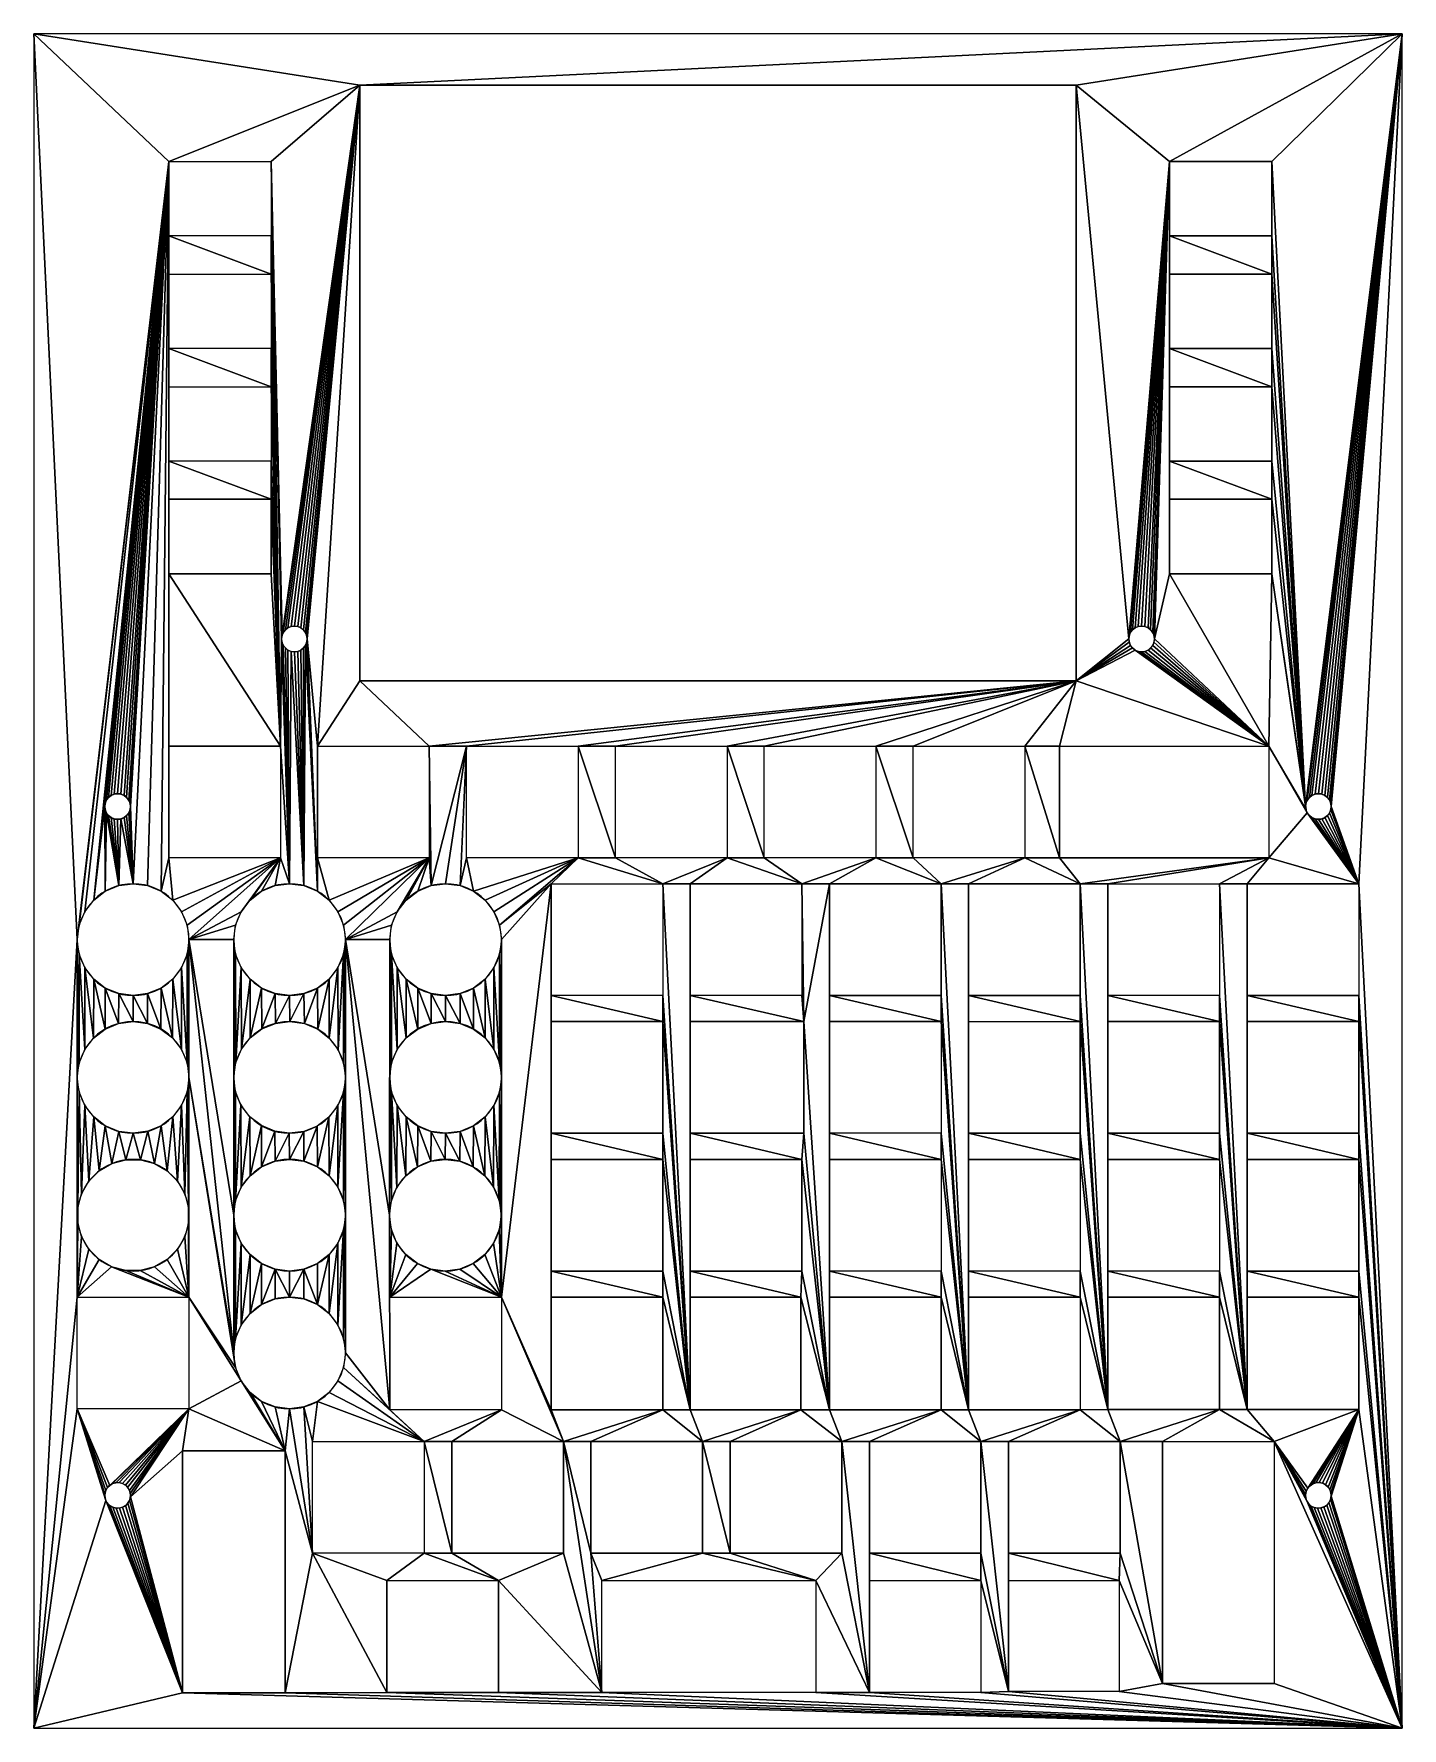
# Model space of a CAD drawing. Extents: x -1 to 147, y 0 to 182.
import ezdxf

# ---------------------------------------------------------------- set-up
doc = ezdxf.new("R2010")
doc.units = 0
doc.layers.get('0').update_dxf_attribs({"color": 13, "linetype": 'CONTINUOUS'})

msp = doc.modelspace()

# ---------------------------------------------------------------- linework, layer by layer
for p, q in [((-0.5, 181.5, 18.93), (-0.5, -0.5, 18.93)), ((146.55, 181.5, 18.93), (-0.5, 181.5, 18.93)), ((146.55, -0.5, 18.93), (146.55, 181.5, 18.93)), ((111.52, 175.99, 18.93), (34.53, 175.99, 18.93)), ((34.53, 175.99, 18.93), (34.53, 112, 18.93)), ((111.52, 112, 18.93), (111.52, 175.99, 18.93)), ((14, 167.8, 18.93), (24.99, 167.8, 18.93)), ((14, 159.8, 18.93), (14, 167.8, 18.93)), ((24.99, 167.8, 18.93), (24.99, 159.8, 18.93)), ((121.55, 167.8, 18.93), (121.55, 159.8, 18.93)), ((132.55, 167.8, 18.93), (121.55, 167.8, 18.93)), ((132.55, 159.8, 18.93), (132.55, 167.8, 18.93)), ((24.99, 159.8, 18.93), (14, 159.8, 18.93)), ((121.55, 159.8, 18.93), (132.55, 159.8, 18.93)), ((14, 155.7, 18.93), (24.99, 155.7, 18.93)), ((14, 147.7, 18.93), (14, 155.7, 18.93)), ((24.99, 155.7, 18.93), (24.99, 147.7, 18.93)), ((132.55, 155.7, 18.93), (121.55, 155.7, 18.93)), ((121.55, 155.7, 18.93), (121.55, 147.7, 18.93)), ((132.55, 147.7, 18.93), (132.55, 155.7, 18.93)), ((24.99, 147.7, 18.93), (14, 147.7, 18.93)), ((121.55, 147.7, 18.93), (132.55, 147.7, 18.93)), ((14, 135.6, 18.93), (14, 143.6, 18.93)), ((14, 143.6, 18.93), (24.99, 143.6, 18.93)), ((24.99, 143.6, 18.93), (24.99, 135.6, 18.93)), ((121.55, 143.6, 18.93), (121.55, 135.6, 18.93)), ((132.55, 143.6, 18.93), (121.55, 143.6, 18.93)), ((132.55, 135.6, 18.93), (132.55, 143.6, 18.93)), ((24.99, 135.6, 18.93), (14, 135.6, 18.93)), ((121.55, 135.6, 18.93), (132.55, 135.6, 18.93)), ((14, 131.51, 18.93), (14, 123.5, 18.93)), ((24.99, 131.51, 18.93), (14, 131.51, 18.93)), ((24.99, 123.5, 18.93), (24.99, 131.51, 18.93)), ((121.55, 131.5, 18.93), (121.55, 123.5, 18.93)), ((132.55, 131.5, 18.93), (121.55, 131.5, 18.93)), ((132.55, 123.5, 18.93), (132.55, 131.5, 18.93)), ((14, 123.5, 18.93), (24.99, 123.5, 18.93)), ((121.55, 123.5, 18.93), (132.55, 123.5, 18.93)), ((34.53, 112, 18.93), (111.52, 112, 18.93)), ((14, 105, 18.93), (14, 93, 18.93)), ((26, 105, 18.93), (14, 105, 18.93)), ((26, 105, 18.93), (26, 93, 18.93)), ((30, 93, 18.93), (30, 105, 18.93)), ((30, 105, 18.93), (42, 105, 18.93)), ((42, 105, 18.93), (42, 93, 18.93)), ((46, 105, 18.93), (58, 105, 18.93)), ((46, 93, 18.93), (46, 105, 18.93)), ((58, 105, 18.93), (58, 93, 18.93)), ((62, 93, 18.93), (62, 105, 18.93)), ((62, 105, 18.93), (74, 105, 18.93)), ((74, 105, 18.93), (74, 93, 18.93)), ((78, 93, 18.93), (78, 105, 18.93)), ((78, 105, 18.93), (90, 105, 18.93)), ((90, 105, 18.93), (90, 93, 18.93)), ((94, 93, 18.93), (94, 105, 18.93)), ((94, 105, 18.93), (106, 105, 18.93)), ((106, 105, 18.93), (106, 93, 18.93)), ((109.74, 105, 18.93), (132.24, 105, 18.93)), ((109.74, 105, 18.93), (109.74, 93, 18.93)), ((132.24, 105, 18.93), (132.24, 93, 18.93)), ((26, 93, 18.93), (14, 93, 18.93)), ((42, 93, 18.93), (30, 93, 18.93)), ((58, 93, 18.93), (46, 93, 18.93)), ((74, 93, 18.93), (62, 93, 18.93)), ((90, 93, 18.93), (78, 93, 18.93)), ((106, 93, 18.93), (94, 93, 18.93)), ((109.74, 93, 18.93), (132.24, 93, 18.93)), ((55.08, 90.2, 18.93), (67.08, 90.2, 18.93)), ((55.08, 78.2, 18.93), (55.08, 90.2, 18.93)), ((67.08, 90.2, 18.93), (67.08, 78.2, 18.93)), ((70.04, 78.2, 18.93), (70.04, 90.2, 18.93)), ((82.04, 90.2, 18.93), (70.04, 90.2, 18.93)), ((82.04, 90.2, 18.93), (82.04, 78.2, 18.93)), ((85, 90.2, 18.93), (85, 78.2, 18.93)), ((97, 90.2, 18.93), (85, 90.2, 18.93)), ((97, 78.2, 18.93), (97, 90.2, 18.93)), ((99.96, 90.2, 18.93), (99.96, 78.2, 18.93)), ((111.96, 90.2, 18.93), (99.96, 90.2, 18.93)), ((111.96, 78.2, 18.93), (111.96, 90.2, 18.93)), ((114.92, 78.2, 18.93), (114.92, 90.2, 18.93)), ((114.92, 90.2, 18.93), (126.92, 90.2, 18.93)), ((126.92, 90.2, 18.93), (126.92, 78.2, 18.93)), ((141.88, 90.2, 18.93), (129.88, 90.2, 18.93)), ((129.88, 90.2, 18.93), (129.88, 78.2, 18.93)), ((141.88, 90.2, 18.93), (141.88, 78.2, 18.93)), ((67.08, 78.2, 18.93), (55.08, 78.2, 18.93)), ((82.04, 78.2, 18.93), (70.04, 78.2, 18.93)), ((85, 78.2, 18.93), (97, 78.2, 18.93)), ((99.96, 78.2, 18.93), (111.96, 78.2, 18.93)), ((126.92, 78.2, 18.93), (114.92, 78.2, 18.93)), ((129.88, 78.2, 18.93), (141.88, 78.2, 18.93)), ((55.08, 75.4, 18.93), (55.08, 63.4, 18.93)), ((67.08, 75.4, 18.93), (55.08, 75.4, 18.93)), ((67.08, 63.4, 18.93), (67.08, 75.4, 18.93)), ((82.24, 75.4, 18.93), (70.04, 75.4, 18.93)), ((70.04, 75.4, 18.93), (70.04, 63.4, 18.93)), ((82.24, 63.4, 18.93), (82.24, 75.4, 18.93)), ((85, 63.4, 18.93), (85, 75.4, 18.93)), ((97, 75.4, 18.93), (85, 75.4, 18.93)), ((97, 75.4, 18.93), (97, 63.4, 18.93)), ((99.96, 75.4, 18.93), (111.96, 75.4, 18.93)), ((99.96, 75.4, 18.93), (99.96, 63.4, 18.93)), ((111.96, 63.4, 18.93), (111.96, 75.4, 18.93)), ((114.92, 75.4, 18.93), (114.92, 63.4, 18.93)), ((126.92, 75.4, 18.93), (114.92, 75.4, 18.93)), ((126.92, 63.4, 18.93), (126.92, 75.4, 18.93)), ((129.88, 75.4, 18.93), (129.88, 63.4, 18.93)), ((141.88, 75.4, 18.93), (129.88, 75.4, 18.93)), ((141.88, 63.4, 18.93), (141.88, 75.4, 18.93)), ((55.08, 63.4, 18.93), (67.08, 63.4, 18.93)), ((70.04, 63.4, 18.93), (82.24, 63.4, 18.93)), ((97, 63.4, 18.93), (85, 63.4, 18.93)), ((99.96, 63.4, 18.93), (111.96, 63.4, 18.93)), ((114.92, 63.4, 18.93), (126.92, 63.4, 18.93)), ((129.88, 63.4, 18.93), (141.88, 63.4, 18.93)), ((67.08, 60.6, 18.93), (55.08, 60.6, 18.93)), ((55.08, 60.6, 18.93), (55.08, 48.6, 18.93)), ((67.08, 48.6, 18.93), (67.08, 60.6, 18.93)), ((70.04, 60.6, 18.93), (70.04, 48.6, 18.93)), ((82.04, 60.6, 18.93), (70.04, 60.6, 18.93)), ((82.04, 48.6, 18.93), (82.04, 60.6, 18.93)), ((97, 60.6, 18.93), (85, 60.6, 18.93)), ((85, 48.6, 18.93), (85, 60.6, 18.93)), ((97, 60.6, 18.93), (97, 48.6, 18.93)), ((111.96, 60.6, 18.93), (99.96, 60.6, 18.93)), ((99.96, 48.6, 18.93), (99.96, 60.6, 18.93)), ((111.96, 60.6, 18.93), (111.96, 48.6, 18.93)), ((114.92, 48.6, 18.93), (114.92, 60.6, 18.93)), ((126.92, 60.6, 18.93), (114.92, 60.6, 18.93)), ((126.92, 60.6, 18.93), (126.92, 48.6, 18.93)), ((141.88, 60.6, 18.93), (129.88, 60.6, 18.93)), ((129.88, 60.6, 18.93), (129.88, 48.6, 18.93)), ((141.88, 48.6, 18.93), (141.88, 60.6, 18.93)), ((55.08, 48.6, 18.93), (67.08, 48.6, 18.93)), ((70.04, 48.6, 18.93), (82.04, 48.6, 18.93)), ((97, 48.6, 18.93), (85, 48.6, 18.93)), ((111.96, 48.6, 18.93), (99.96, 48.6, 18.93)), ((126.92, 48.6, 18.93), (114.92, 48.6, 18.93)), ((129.88, 48.6, 18.93), (141.88, 48.6, 18.93)), ((4.17, 45.8, 18.93), (16.17, 45.8, 18.93)), ((4.17, 33.8, 18.93), (4.17, 45.8, 18.93)), ((16.17, 45.8, 18.93), (16.17, 33.8, 18.93)), ((37.77, 33.7, 18.93), (37.77, 45.8, 18.93)), ((37.77, 45.8, 18.93), (49.77, 45.8, 18.93)), ((49.77, 45.8, 18.93), (49.77, 33.7, 18.93)), ((55.08, 45.8, 18.93), (55.08, 33.7, 18.93)), ((67.08, 45.8, 18.93), (55.08, 45.8, 18.93)), ((67.08, 33.7, 18.93), (67.08, 45.8, 18.93)), ((81.94, 45.8, 18.93), (70.04, 45.8, 18.93)), ((70.04, 45.8, 18.93), (70.04, 33.7, 18.93)), ((81.94, 33.7, 18.93), (81.94, 45.8, 18.93)), ((85, 45.8, 18.93), (85, 33.7, 18.93)), ((97, 45.8, 18.93), (85, 45.8, 18.93)), ((97, 33.7, 18.93), (97, 45.8, 18.93)), ((99.96, 45.8, 18.93), (99.96, 33.7, 18.93)), ((111.96, 45.8, 18.93), (99.96, 45.8, 18.93)), ((111.96, 45.8, 18.93), (111.96, 33.7, 18.93)), ((114.92, 45.8, 18.93), (114.92, 33.72, 18.93)), ((126.92, 45.8, 18.93), (114.92, 45.8, 18.93)), ((126.92, 33.72, 18.93), (126.92, 45.8, 18.93)), ((129.88, 45.8, 18.93), (129.88, 33.72, 18.93)), ((141.88, 45.8, 18.93), (129.88, 45.8, 18.93)), ((141.88, 33.72, 18.93), (141.88, 45.8, 18.93)), ((16.17, 33.8, 18.93), (4.17, 33.8, 18.93)), ((49.77, 33.7, 18.93), (37.77, 33.7, 18.93)), ((55.08, 33.7, 18.93), (67.08, 33.7, 18.93)), ((70.04, 33.7, 18.93), (81.94, 33.7, 18.93)), ((85, 33.7, 18.93), (97, 33.7, 18.93)), ((99.96, 33.7, 18.93), (111.96, 33.7, 18.93)), ((114.92, 33.72, 18.93), (126.92, 33.72, 18.93)), ((129.88, 33.72, 18.93), (141.88, 33.72, 18.93)), ((15.49, 29.3, 18.93), (15.49, 3.3, 18.93)), ((26.49, 29.3, 18.93), (15.49, 29.3, 18.93)), ((26.49, 3.3, 18.93), (26.49, 29.3, 18.93)), ((29.45, 18.3, 18.93), (29.45, 30.3, 18.93)), ((29.45, 30.3, 18.93), (41.45, 30.3, 18.93)), ((41.45, 30.3, 18.93), (41.45, 18.3, 18.93)), ((44.41, 30.3, 18.93), (44.41, 18.3, 18.93)), ((56.41, 30.3, 18.93), (44.41, 30.3, 18.93)), ((56.41, 18.3, 18.93), (56.41, 30.3, 18.93)), ((59.37, 30.3, 18.93), (59.37, 18.3, 18.93)), ((71.37, 30.3, 18.93), (59.37, 30.3, 18.93)), ((71.37, 18.3, 18.93), (71.37, 30.3, 18.93)), ((86.33, 30.3, 18.93), (74.33, 30.3, 18.93)), ((74.33, 30.3, 18.93), (74.33, 18.3, 18.93)), ((86.33, 18.3, 18.93), (86.33, 30.3, 18.93)), ((101.29, 30.3, 18.93), (89.29, 30.3, 18.93)), ((89.29, 30.3, 18.93), (89.29, 18.3, 18.93)), ((101.29, 18.3, 18.93), (101.29, 30.3, 18.93)), ((116.25, 30.3, 18.93), (104.25, 30.3, 18.93)), ((104.25, 30.3, 18.93), (104.25, 18.3, 18.93)), ((116.25, 18.3, 18.93), (116.25, 30.3, 18.93)), ((120.81, 30.3, 18.93), (120.81, 4.3, 18.93)), ((120.81, 30.3, 18.93), (132.81, 30.3, 18.93)), ((132.81, 30.3, 18.93), (132.81, 4.3, 18.93)), ((41.45, 18.3, 18.93), (29.45, 18.3, 18.93)), ((44.41, 18.3, 18.93), (56.41, 18.3, 18.93)), ((59.37, 18.3, 18.93), (71.37, 18.3, 18.93)), ((74.33, 18.3, 18.93), (86.33, 18.3, 18.93)), ((89.29, 18.3, 18.93), (101.29, 18.3, 18.93)), ((104.25, 18.3, 18.93), (116.25, 18.3, 18.93)), ((37.42, 15.34, 18.93), (49.42, 15.34, 18.93)), ((37.42, 15.34, 18.93), (37.42, 3.34, 18.93)), ((49.42, 3.34, 18.93), (49.42, 15.34, 18.93)), ((60.53, 3.34, 18.93), (60.53, 15.34, 18.93)), ((60.53, 15.34, 18.93), (83.53, 15.34, 18.93)), ((83.53, 15.34, 18.93), (83.53, 3.34, 18.93)), ((89.29, 3.34, 18.93), (89.29, 15.34, 18.93)), ((89.29, 15.34, 18.93), (101.29, 15.34, 18.93)), ((101.29, 15.34, 18.93), (101.29, 3.34, 18.93)), ((104.25, 15.34, 18.93), (116.15, 15.34, 18.93)), ((104.25, 3.44, 18.93), (104.25, 15.34, 18.93)), ((116.15, 15.34, 18.93), (116.15, 3.44, 18.93)), ((120.81, 4.3, 18.93), (132.81, 4.3, 18.93)), ((15.49, 3.3, 18.93), (26.49, 3.3, 18.93)), ((37.42, 3.34, 18.93), (49.42, 3.34, 18.93)), ((83.53, 3.34, 18.93), (60.53, 3.34, 18.93)), ((101.29, 3.34, 18.93), (89.29, 3.34, 18.93)), ((116.15, 3.44, 18.93), (104.25, 3.44, 18.93)), ((-0.5, -0.5, 18.93), (146.55, -0.5, 18.93))]:
    msp.add_line(p, q)
at = {"extrusion": (0, 0, -1)}
for centre, radius in [((-27.5, 116.5, -18.93), 1.37), ((-118.55, 116.5, -18.93), 1.38), ((-8.5, 98.5, -18.93), 1.38), ((-137.55, 98.5, -18.93), 1.38), ((-10.17, 84.2, -18.93), 6), ((-26.98, 84.2, -18.93), 6), ((-43.75, 84.2, -18.93), 6), ((-10.17, 69.4, -18.93), 6), ((-26.98, 69.4, -18.93), 6), ((-43.75, 69.4, -18.93), 6), ((-10.17, 54.6, -18.93), 6), ((-26.98, 54.6, -18.93), 6), ((-43.72, 54.6, -18.93), 6), ((-26.98, 39.8, -18.93), 6), ((-8.5, 24.5, -18.93), 1.38), ((-137.55, 24.5, -18.93), 1.38)]:
    msp.add_circle(centre, radius, dxfattribs=at)

# ---------------------------------------------------------------- meshes
mesh = msp.add_polyface()
corners = [(7.17, 89.4, 18.93), (7.12, 98.5, 18.93), (5.93, 88.44, 18.93), (7.31, 97.81, 18.93), (8.62, 90, 18.93), (8.14, 97.17, 18.93), (8.5, 97.13, 18.93), (8.86, 97.17, 18.93), (10.17, 90.2, 18.93), (4.17, 69.39, 18.93), (4.38, 82.65, 18.93), (4.17, 84.2, 18.93), (4.37, 70.94, 18.93), (4.97, 72.39, 18.93), (4.98, 81.2, 18.93), (5.92, 73.63, 18.93), (5.93, 79.96, 18.93), (7.16, 74.59, 18.93), (7.17, 79, 18.93), (8.61, 75.19, 18.93), (8.62, 78.4, 18.93), (10.16, 75.4, 18.93), (10.17, 78.2, 18.93), (11.71, 75.2, 18.93), (11.73, 78.4, 18.93), (13.16, 74.6, 18.93), (13.17, 79, 18.93), (14.41, 73.65, 18.93), (14.42, 79.96, 18.93), (15.36, 72.41, 18.93), (15.37, 81.2, 18.93), (15.97, 70.96, 18.93), (15.97, 82.65, 18.93), (16.17, 69.41, 18.93), (16.17, 84.2, 18.93), (14.42, 88.44, 18.93), (14, 93, 18.93), (13.17, 89.4, 18.93), (26, 93, 18.93), (15.37, 87.2, 18.93), (15.97, 85.75, 18.93), (21.78, 87.2, 18.93), (21.18, 85.75, 18.93), (20.98, 84.2, 18.93), (20.98, 54.6, 18.93), (-0.5, 181.5, 18.93), (-0.5, -0.5, 18.93), (20.98, 69.44, 18.93), (21.18, 82.65, 18.93), (21.19, 70.99, 18.93), (21.78, 81.2, 18.93), (21.8, 72.43, 18.93), (22.74, 79.96, 18.93), (22.76, 73.67, 18.93), (23.98, 79, 18.93)]
mesh.append_faces([[corners[k] for k in face] for face in [(0, 1, 2), (5, 4, 6), (10, 13, 14), (14, 15, 16), (16, 17, 18), (18, 19, 20), (20, 21, 22), (22, 23, 24), (24, 25, 26), (26, 27, 28), (28, 29, 30), (30, 31, 32), (32, 33, 34), (35, 36, 37), (36, 35, 38), (41, 34, 42), (42, 34, 43), (48, 49, 50), (50, 51, 52), (52, 53, 54)]], dxfattribs={"vtx0": -1, "vtx1": -1})
mesh.append_faces([[corners[k] for k in face] for face in [(38, 34, 41), (43, 34, 44), (44, 47, 43)]], dxfattribs={"vtx0": -1, "vtx1": -1, "vtx2": -1})
mesh.append_faces([[corners[k] for k in face] for face in [(3, 0, 4), (7, 4, 8), (9, 10, 11), (10, 9, 12), (10, 12, 13), (14, 13, 15), (16, 15, 17), (18, 17, 19), (20, 19, 21), (22, 21, 23), (24, 23, 25), (26, 25, 27), (28, 27, 29), (30, 29, 31), (32, 31, 33), (38, 35, 39), (38, 39, 40), (38, 40, 34), (11, 45, 46), (47, 48, 43), (48, 47, 49), (50, 49, 51), (52, 51, 53)]], dxfattribs={"vtx0": -1, "vtx2": -1})
mesh = msp.add_polyface()
corners = [(24.99, 131.51, 18.93), (26, 105, 18.93), (24.99, 135.6, 18.93), (24.99, 143.6, 18.93), (24.99, 147.7, 18.93), (24.99, 155.7, 18.93), (24.99, 159.8, 18.93), (24.99, 167.8, 18.93), (14, 159.8, 18.93), (14, 155.7, 18.93), (14, 147.7, 18.93), (14, 143.6, 18.93), (14, 135.6, 18.93), (14, 131.51, 18.93), (34.53, 175.99, 18.93), (-0.5, 181.5, 18.93), (14, 167.8, 18.93), (4.17, 84.2, 18.93), (7.31, 99.19, 18.93), (7.53, 99.47, 18.93), (7.81, 99.69, 18.93), (8.14, 99.83, 18.93), (8.5, 99.88, 18.93), (8.86, 99.83, 18.93), (9.19, 99.69, 18.93), (9.47, 99.47, 18.93), (9.69, 99.19, 18.93), (9.83, 98.86, 18.93), (14, 105, 18.93), (14, 123.5, 18.93), (26.17, 116.86, 18.93), (26.12, 116.5, 18.93), (26.31, 117.19, 18.93), (26.53, 117.47, 18.93), (26.81, 117.69, 18.93), (27.14, 117.83, 18.93), (27.5, 117.88, 18.93), (27.86, 117.83, 18.93), (28.19, 117.69, 18.93), (28.47, 117.47, 18.93), (28.69, 117.19, 18.93), (28.83, 116.86, 18.93), (28.87, 116.5, 18.93), (30, 105, 18.93), (34.53, 112, 18.93)]
mesh.append_faces([[corners[k] for k in face] for face in [(2, 1, 3), (4, 1, 5), (6, 1, 7), (5, 8, 9), (8, 5, 6), (3, 10, 11), (10, 3, 4), (0, 12, 13), (12, 0, 2), (16, 9, 8), (30, 7, 31), (14, 43, 44)]], dxfattribs={"vtx0": -1, "vtx1": -1})
mesh.append_faces([[corners[k] for k in face] for face in [(0, 1, 2), (3, 1, 4), (5, 1, 6), (14, 15, 16), (16, 15, 17), (16, 28, 29), (16, 13, 12), (16, 11, 10), (14, 7, 30), (31, 7, 1), (14, 42, 43)]], dxfattribs={"vtx0": -1, "vtx1": -1, "vtx2": -1})
mesh.append_faces([[corners[k] for k in face] for face in [(16, 18, 19), (16, 19, 20), (16, 20, 21), (16, 21, 22), (16, 22, 23), (16, 23, 24), (16, 24, 25), (16, 25, 26), (16, 26, 27), (16, 29, 13), (16, 12, 11), (16, 10, 9), (14, 16, 7), (14, 30, 32), (14, 32, 33), (14, 33, 34), (14, 34, 35), (14, 35, 36), (14, 36, 37), (14, 37, 38), (14, 38, 39), (14, 39, 40), (14, 40, 41), (14, 41, 42)]], dxfattribs={"vtx0": -1, "vtx2": -1})
mesh = msp.add_polyface()
corners = [(58, 93, 18.93), (62, 93, 18.93), (58, 105, 18.93), (74, 93, 18.93), (78, 93, 18.93), (74, 105, 18.93), (90, 93, 18.93), (94, 93, 18.93), (90, 105, 18.93), (106, 93, 18.93), (109.74, 93, 18.93), (106, 105, 18.93), (-0.5, 181.5, 18.93), (34.53, 175.99, 18.93), (146.55, 181.5, 18.93), (111.52, 175.99, 18.93), (121.55, 167.8, 18.93), (117.17, 116.5, 18.93), (117.22, 116.86, 18.93), (117.36, 117.19, 18.93), (117.58, 117.47, 18.93), (117.86, 117.69, 18.93), (118.19, 117.83, 18.93), (118.55, 117.88, 18.93), (118.91, 117.83, 18.93), (119.24, 117.69, 18.93), (119.52, 117.47, 18.93), (119.74, 117.19, 18.93), (119.88, 116.86, 18.93), (119.92, 116.5, 18.93), (121.55, 123.5, 18.93), (121.55, 131.5, 18.93), (121.55, 135.6, 18.93), (121.55, 143.6, 18.93), (34.53, 112, 18.93), (42, 105, 18.93), (111.52, 112, 18.93), (46, 105, 18.93), (42.19, 90, 18.93), (45.3, 90, 18.93), (46, 93, 18.93), (62, 105, 18.93), (78, 105, 18.93), (94, 105, 18.93), (109.74, 105, 18.93), (132.24, 105, 18.93), (117.86, 115.31, 18.93), (117.58, 115.53, 18.93), (117.36, 115.81, 18.93), (117.22, 116.14, 18.93)]
mesh.append_faces([[corners[k] for k in face] for face in [(0, 1, 2), (3, 4, 5), (6, 7, 8), (9, 10, 11), (12, 13, 14), (34, 35, 36), (37, 39, 40), (41, 2, 1), (42, 5, 4), (43, 8, 7), (44, 11, 10), (36, 17, 15)]], dxfattribs={"vtx0": -1, "vtx1": -1})
mesh.append_faces([[corners[k] for k in face] for face in [(16, 15, 17), (16, 29, 30), (16, 31, 32), (36, 35, 37), (37, 35, 38), (36, 2, 41), (36, 5, 42), (36, 8, 43), (36, 11, 44), (36, 45, 46)]], dxfattribs={"vtx0": -1, "vtx1": -1, "vtx2": -1})
mesh.append_faces([[corners[k] for k in face] for face in [(14, 13, 15), (16, 17, 18), (16, 18, 19), (16, 19, 20), (16, 20, 21), (16, 21, 22), (16, 22, 23), (16, 23, 24), (16, 24, 25), (16, 25, 26), (16, 26, 27), (16, 27, 28), (16, 28, 29), (16, 30, 31), (16, 32, 33), (36, 37, 2), (36, 41, 5), (36, 42, 8), (36, 43, 11), (36, 44, 45), (36, 46, 47), (36, 47, 48), (36, 48, 49), (36, 49, 17)]], dxfattribs={"vtx0": -1, "vtx2": -1})
mesh = msp.add_polyface()
corners = [(90, 93, 18.93), (82.04, 90.2, 18.93), (85, 90.2, 18.93), (85, 75.4, 18.93), (85, 78.2, 18.93), (97, 90.2, 18.93), (94, 93, 18.93), (106, 93, 18.93), (99.96, 90.2, 18.93), (99.96, 33.7, 18.93), (99.96, 60.6, 18.93), (99.96, 63.4, 18.93), (99.96, 75.4, 18.93), (99.96, 78.2, 18.93), (111.96, 90.2, 18.93), (109.74, 93, 18.93), (132.24, 93, 18.93), (114.92, 90.2, 18.93), (114.92, 33.72, 18.93), (114.92, 60.6, 18.93), (114.92, 63.4, 18.93), (114.92, 75.4, 18.93), (114.92, 78.2, 18.93), (126.92, 90.2, 18.93), (129.88, 90.2, 18.93), (129.88, 33.72, 18.93), (129.88, 60.6, 18.93), (129.88, 63.4, 18.93), (129.88, 75.4, 18.93), (129.88, 78.2, 18.93), (141.88, 90.2, 18.93), (136.36, 97.81, 18.93), (136.58, 97.53, 18.93), (136.86, 97.31, 18.93), (137.19, 97.17, 18.93), (137.55, 97.13, 18.93), (137.91, 97.17, 18.93), (138.24, 97.31, 18.93), (138.52, 97.53, 18.93), (138.74, 97.81, 18.93), (138.88, 98.14, 18.93), (146.55, 181.5, 18.93), (146.55, -0.5, 18.93), (141.88, 75.4, 18.93), (141.88, 78.2, 18.93), (97, 78.2, 18.93), (111.96, 78.2, 18.93), (126.92, 78.2, 18.93), (126.92, 75.4, 18.93), (111.96, 75.4, 18.93), (97, 75.4, 18.93)]
mesh.append_faces([[corners[k] for k in face] for face in [(2, 3, 4), (6, 5, 7), (8, 12, 13), (15, 14, 16), (17, 21, 22), (24, 28, 29), (31, 30, 32), (32, 30, 33), (33, 30, 34), (34, 30, 35), (35, 30, 36), (36, 30, 37), (37, 30, 38), (38, 30, 39), (39, 30, 40), (41, 30, 42), (43, 29, 28), (29, 43, 44), (45, 9, 5), (46, 18, 14), (47, 25, 23), (48, 22, 21), (22, 48, 47), (49, 13, 12), (13, 49, 46), (50, 4, 3), (4, 50, 45)]], dxfattribs={"vtx0": -1, "vtx1": -1})
mesh.append_faces([[corners[k] for k in face] for face in [(0, 1, 2), (0, 5, 6), (7, 5, 8), (8, 5, 9), (8, 10, 11), (7, 14, 15), (16, 14, 17), (17, 14, 18), (17, 19, 20), (16, 23, 24), (24, 23, 25), (24, 26, 27), (16, 30, 31)]], dxfattribs={"vtx0": -1, "vtx1": -1, "vtx2": -1})
mesh.append_faces([[corners[k] for k in face] for face in [(0, 2, 5), (8, 11, 12), (7, 8, 14), (17, 20, 21), (16, 17, 23), (24, 27, 28), (16, 24, 30)]], dxfattribs={"vtx0": -1, "vtx2": -1})
mesh = msp.add_polyface()
corners = [(132.24, 93, 18.93), (136.36, 97.81, 18.93), (132.24, 105, 18.93), (136.22, 98.14, 18.93), (132.55, 123.5, 18.93), (136.18, 98.5, 18.93), (132.55, 131.5, 18.93), (132.55, 135.6, 18.93), (132.55, 143.6, 18.93), (132.55, 147.7, 18.93), (132.55, 155.7, 18.93), (132.55, 159.8, 18.93), (132.55, 167.8, 18.93), (138.88, 98.14, 18.93), (141.88, 90.2, 18.93), (138.93, 98.5, 18.93), (146.55, 181.5, 18.93), (111.52, 175.99, 18.93), (121.55, 167.8, 18.93), (121.55, 143.6, 18.93), (121.55, 147.7, 18.93), (121.55, 155.7, 18.93), (121.55, 159.8, 18.93), (136.22, 98.86, 18.93), (136.36, 99.19, 18.93), (136.58, 99.47, 18.93), (136.86, 99.69, 18.93), (137.19, 99.83, 18.93), (137.55, 99.88, 18.93), (137.91, 99.83, 18.93), (138.24, 99.69, 18.93), (138.52, 99.47, 18.93), (138.74, 99.19, 18.93), (138.88, 98.86, 18.93), (121.55, 135.6, 18.93), (121.55, 131.5, 18.93), (117.86, 115.31, 18.93), (118.19, 115.17, 18.93), (118.55, 115.12, 18.93), (118.91, 115.17, 18.93), (119.24, 115.31, 18.93), (119.52, 115.53, 18.93), (119.74, 115.81, 18.93), (119.88, 116.14, 18.93), (119.92, 116.5, 18.93), (121.55, 123.5, 18.93)]
mesh.append_faces([[corners[k] for k in face] for face in [(0, 1, 2), (4, 5, 6), (7, 5, 8), (9, 5, 10), (11, 5, 12), (13, 14, 15), (18, 21, 22), (10, 22, 21), (22, 10, 11), (8, 20, 19), (20, 8, 9), (6, 34, 35), (34, 6, 7), (36, 2, 37), (37, 2, 38), (38, 2, 39), (39, 2, 40), (40, 2, 41), (41, 2, 42), (42, 2, 43), (43, 2, 44), (45, 2, 4)]], dxfattribs={"vtx0": -1, "vtx1": -1})
mesh.append_faces([[corners[k] for k in face] for face in [(2, 3, 4), (6, 5, 7), (8, 5, 9), (10, 5, 11), (16, 17, 18), (18, 19, 20), (16, 12, 5), (16, 15, 14), (44, 2, 45)]], dxfattribs={"vtx0": -1, "vtx1": -1, "vtx2": -1})
mesh.append_faces([[corners[k] for k in face] for face in [(2, 1, 3), (4, 3, 5), (18, 20, 21), (16, 18, 12), (16, 5, 23), (16, 23, 24), (16, 24, 25), (16, 25, 26), (16, 26, 27), (16, 27, 28), (16, 28, 29), (16, 29, 30), (16, 30, 31), (16, 31, 32), (16, 32, 33), (16, 33, 15)]], dxfattribs={"vtx0": -1, "vtx2": -1})
mesh = msp.add_polyface()
corners = [(7.12, 98.5, 18.93), (7.17, 89.4, 18.93), (7.17, 98.14, 18.93), (7.31, 97.81, 18.93), (8.62, 90, 18.93), (7.53, 97.53, 18.93), (7.81, 97.31, 18.93), (8.14, 97.17, 18.93), (8.5, 97.13, 18.93), (8.86, 97.17, 18.93), (10.17, 90.2, 18.93), (9.19, 97.31, 18.93), (9.47, 97.53, 18.93), (9.69, 97.81, 18.93), (9.83, 98.14, 18.93), (9.88, 98.5, 18.93), (26, 105, 18.93), (14, 123.5, 18.93), (14, 105, 18.93), (24.99, 123.5, 18.93), (24.99, 131.51, 18.93), (26, 93, 18.93), (26.98, 90.2, 18.93), (26.12, 116.5, 18.93), (26.17, 116.14, 18.93), (26.31, 115.81, 18.93), (26.53, 115.53, 18.93), (26.81, 115.31, 18.93), (27.14, 115.17, 18.93), (28.53, 90, 18.93), (27.5, 115.12, 18.93), (27.86, 115.17, 18.93), (28.19, 115.31, 18.93), (28.47, 115.53, 18.93), (28.69, 115.81, 18.93), (29.98, 89.4, 18.93), (28.83, 116.14, 18.93), (28.87, 116.5, 18.93), (42, 93, 18.93), (42.19, 90, 18.93), (42, 105, 18.93), (14, 167.8, 18.93), (4.17, 84.2, 18.93), (4.38, 85.75, 18.93), (4.98, 87.2, 18.93), (5.93, 88.44, 18.93), (7.17, 98.86, 18.93), (7.31, 99.19, 18.93), (9.83, 98.86, 18.93), (11.73, 90, 18.93), (13.17, 89.4, 18.93), (14, 93, 18.93), (30, 105, 18.93), (30, 93, 18.93), (34.53, 112, 18.93)]
mesh.append_faces([[corners[k] for k in face] for face in [(0, 1, 2), (2, 1, 3), (3, 4, 5), (5, 4, 6), (6, 4, 7), (8, 4, 9), (9, 10, 11), (11, 10, 12), (12, 10, 13), (13, 10, 14), (14, 10, 15), (16, 17, 18), (17, 16, 19), (19, 16, 20), (21, 22, 16), (23, 22, 24), (24, 22, 25), (25, 22, 26), (26, 22, 27), (27, 22, 28), (28, 29, 30), (30, 29, 31), (31, 29, 32), (32, 29, 33), (33, 29, 34), (34, 35, 36), (36, 35, 37), (38, 39, 40), (52, 35, 53), (40, 54, 52)]], dxfattribs={"vtx0": -1, "vtx1": -1})
mesh.append_faces([[corners[k] for k in face] for face in [(16, 22, 23), (41, 45, 0), (41, 15, 10), (41, 50, 51), (52, 37, 35)]], dxfattribs={"vtx0": -1, "vtx1": -1, "vtx2": -1})
mesh.append_faces([[corners[k] for k in face] for face in [(28, 22, 29), (34, 29, 35), (41, 42, 43), (41, 43, 44), (41, 44, 45), (41, 0, 46), (41, 46, 47), (41, 48, 15), (41, 10, 49), (41, 49, 50), (41, 51, 18)]], dxfattribs={"vtx0": -1, "vtx2": -1})
mesh = msp.add_polyface()
corners = [(42.19, 78.4, 18.93), (43.75, 75.4, 18.93), (43.75, 78.2, 18.93), (45.3, 75.2, 18.93), (45.3, 78.4, 18.93), (46.75, 74.6, 18.93), (46.75, 79, 18.93), (47.99, 73.64, 18.93), (47.99, 79.96, 18.93), (48.94, 72.4, 18.93), (48.94, 81.2, 18.93), (49.54, 70.95, 18.93), (49.54, 82.65, 18.93), (49.75, 69.4, 18.93), (49.75, 84.2, 18.93), (82.24, 75.4, 18.93), (70.04, 78.2, 18.93), (70.04, 75.4, 18.93), (82.04, 78.2, 18.93), (82.04, 90.2, 18.93), (46.75, 89.4, 18.93), (46, 93, 18.93), (45.3, 90, 18.93), (58, 93, 18.93), (47.99, 88.44, 18.93), (48.94, 87.2, 18.93), (49.54, 85.75, 18.93), (55.08, 90.2, 18.93), (49.77, 45.8, 18.93), (55.08, 60.6, 18.93), (55.08, 63.4, 18.93), (55.08, 75.4, 18.93), (55.08, 78.2, 18.93), (67.08, 90.2, 18.93), (62, 93, 18.93), (74, 93, 18.93), (70.04, 90.2, 18.93), (70.04, 33.7, 18.93), (70.04, 60.6, 18.93), (70.04, 63.4, 18.93), (78, 93, 18.93), (90, 93, 18.93), (85, 90.2, 18.93), (85, 60.6, 18.93), (85, 63.4, 18.93), (85, 75.4, 18.93), (67.08, 78.2, 18.93), (46, 105, 18.93), (42.19, 90, 18.93), (43.75, 90.2, 18.93), (67.08, 75.4, 18.93)]
mesh.append_faces([[corners[k] for k in face] for face in [(0, 1, 2), (2, 3, 4), (4, 5, 6), (6, 7, 8), (8, 9, 10), (10, 11, 12), (12, 13, 14), (15, 16, 17), (16, 15, 18), (18, 15, 19), (20, 21, 22), (21, 20, 23), (27, 31, 32), (34, 33, 35), (36, 17, 16), (40, 19, 41), (46, 37, 33), (50, 32, 31), (32, 50, 46)]], dxfattribs={"vtx0": -1, "vtx1": -1})
mesh.append_faces([[corners[k] for k in face] for face in [(23, 26, 27), (27, 14, 28), (27, 29, 30), (23, 33, 34), (35, 33, 36), (36, 33, 37), (36, 38, 39), (35, 19, 40), (42, 19, 15), (42, 43, 44)]], dxfattribs={"vtx0": -1, "vtx1": -1, "vtx2": -1})
mesh.append_faces([[corners[k] for k in face] for face in [(2, 1, 3), (4, 3, 5), (6, 5, 7), (8, 7, 9), (10, 9, 11), (12, 11, 13), (23, 20, 24), (23, 24, 25), (23, 25, 26), (27, 26, 14), (27, 30, 31), (23, 27, 33), (36, 39, 17), (35, 36, 19), (42, 44, 45), (47, 48, 49), (47, 49, 22)]], dxfattribs={"vtx0": -1, "vtx2": -1})
mesh = msp.add_polyface()
corners = [(26, 93, 18.93), (21.78, 87.2, 18.93), (22.74, 88.44, 18.93), (23.98, 89.4, 18.93), (25.43, 90, 18.93), (26.98, 90.2, 18.93), (31.22, 88.44, 18.93), (30, 93, 18.93), (29.98, 89.4, 18.93), (42, 93, 18.93), (32.18, 87.2, 18.93), (32.78, 85.75, 18.93), (32.98, 84.2, 18.93), (38.55, 87.2, 18.93), (37.95, 85.75, 18.93), (37.75, 84.2, 18.93), (37.72, 54.6, 18.93), (37.75, 69.4, 18.93), (39.5, 88.44, 18.93), (40.75, 89.4, 18.93), (42.19, 90, 18.93), (37.95, 70.95, 18.93), (37.95, 82.65, 18.93), (38.55, 72.4, 18.93), (38.55, 81.2, 18.93), (39.5, 73.64, 18.93), (39.5, 79.96, 18.93), (40.75, 74.6, 18.93), (40.75, 79, 18.93), (42.19, 75.2, 18.93), (42.19, 78.4, 18.93), (43.75, 75.4, 18.93), (23.98, 79, 18.93), (22.76, 73.67, 18.93), (24.01, 74.62, 18.93), (25.43, 78.4, 18.93), (25.46, 75.21, 18.93), (26.98, 78.2, 18.93), (27.02, 75.4, 18.93), (28.53, 78.4, 18.93), (28.57, 75.19, 18.93), (29.98, 79, 18.93), (30.01, 74.58, 18.93), (31.22, 79.96, 18.93), (31.25, 73.62, 18.93), (32.18, 81.2, 18.93), (32.2, 72.37, 18.93), (32.78, 82.65, 18.93), (32.79, 70.92, 18.93), (32.98, 69.36, 18.93), (32.98, 54.6, 18.93)]
mesh.append_faces([[corners[k] for k in face] for face in [(6, 7, 8), (7, 6, 9), (13, 12, 14), (14, 12, 15), (21, 15, 17), (15, 21, 22), (22, 23, 24), (24, 25, 26), (26, 27, 28), (28, 29, 30), (32, 34, 35), (35, 36, 37), (37, 38, 39), (39, 40, 41), (41, 42, 43), (43, 44, 45), (45, 46, 47), (47, 48, 12)]], dxfattribs={"vtx0": -1, "vtx1": -1})
mesh.append_faces([[corners[k] for k in face] for face in [(9, 12, 13), (15, 12, 16), (15, 16, 17), (12, 49, 50)]], dxfattribs={"vtx0": -1, "vtx1": -1, "vtx2": -1})
mesh.append_faces([[corners[k] for k in face] for face in [(0, 1, 2), (0, 2, 3), (0, 3, 4), (0, 4, 5), (9, 6, 10), (9, 10, 11), (9, 11, 12), (9, 13, 18), (9, 18, 19), (9, 19, 20), (22, 21, 23), (24, 23, 25), (26, 25, 27), (28, 27, 29), (30, 29, 31), (32, 33, 34), (35, 34, 36), (37, 36, 38), (39, 38, 40), (41, 40, 42), (43, 42, 44), (45, 44, 46), (47, 46, 48), (12, 48, 49)]], dxfattribs={"vtx0": -1, "vtx2": -1})
mesh = msp.add_polyface()
corners = [(47.96, 50.36, 18.93), (49.77, 45.8, 18.93), (48.91, 51.6, 18.93), (49.51, 53.05, 18.93), (49.72, 54.6, 18.93), (49.75, 69.4, 18.93), (49.75, 84.2, 18.93), (48.94, 66.4, 18.93), (48.91, 57.6, 18.93), (49.51, 56.15, 18.93), (49.54, 67.85, 18.93), (55.08, 90.2, 18.93), (55.08, 33.7, 18.93), (55.08, 45.8, 18.93), (55.08, 48.6, 18.93), (55.08, 60.6, 18.93), (70.04, 90.2, 18.93), (70.04, 33.7, 18.93), (70.04, 45.8, 18.93), (70.04, 48.6, 18.93), (70.04, 60.6, 18.93), (85, 90.2, 18.93), (82.24, 75.4, 18.93), (85, 33.7, 18.93), (85, 45.8, 18.93), (85, 48.6, 18.93), (85, 60.6, 18.93), (99.96, 90.2, 18.93), (99.96, 33.7, 18.93), (99.96, 45.8, 18.93), (99.96, 48.6, 18.93), (67.08, 48.6, 18.93), (67.08, 60.6, 18.93), (67.08, 63.4, 18.93), (67.08, 75.4, 18.93), (67.08, 78.2, 18.93), (81.94, 45.8, 18.93), (82.04, 48.6, 18.93), (82.04, 60.6, 18.93), (82.24, 63.4, 18.93), (97, 45.8, 18.93), (97, 48.6, 18.93), (97, 60.6, 18.93), (97, 63.4, 18.93), (97, 75.4, 18.93), (97, 78.2, 18.93), (85, 63.4, 18.93), (70.04, 63.4, 18.93), (55.08, 63.4, 18.93), (67.08, 45.8, 18.93)]
mesh.append_faces([[corners[k] for k in face] for face in [(0, 1, 2), (2, 1, 3), (3, 1, 4), (7, 9, 10), (10, 4, 5), (31, 17, 32), (33, 17, 34), (37, 23, 38), (39, 23, 22), (41, 28, 42), (43, 28, 44), (42, 46, 26), (46, 42, 43), (40, 25, 24), (25, 40, 41), (38, 47, 20), (47, 38, 39), (36, 19, 18), (19, 36, 37), (32, 48, 15), (48, 32, 33), (49, 14, 13), (14, 49, 31)]], dxfattribs={"vtx0": -1, "vtx1": -1})
mesh.append_faces([[corners[k] for k in face] for face in [(4, 1, 5), (5, 1, 6), (11, 1, 12), (11, 13, 14), (16, 18, 19), (21, 22, 23), (21, 24, 25), (27, 29, 30), (32, 17, 33), (34, 17, 35), (36, 23, 37), (38, 23, 39), (40, 28, 41), (42, 28, 43), (44, 28, 45)]], dxfattribs={"vtx0": -1, "vtx1": -1, "vtx2": -1})
mesh.append_faces([[corners[k] for k in face] for face in [(7, 8, 9), (10, 9, 4), (11, 12, 13), (11, 14, 15), (16, 17, 18), (16, 19, 20), (21, 23, 24), (21, 25, 26), (27, 28, 29)]], dxfattribs={"vtx0": -1, "vtx2": -1})
mesh = msp.add_polyface()
corners = [(99.96, 90.2, 18.93), (99.96, 48.6, 18.93), (99.96, 60.6, 18.93), (114.92, 90.2, 18.93), (114.92, 33.72, 18.93), (114.92, 45.8, 18.93), (114.92, 48.6, 18.93), (114.92, 60.6, 18.93), (129.88, 90.2, 18.93), (129.88, 33.72, 18.93), (129.88, 45.8, 18.93), (129.88, 48.6, 18.93), (129.88, 60.6, 18.93), (141.88, 45.8, 18.93), (146.55, -0.5, 18.93), (141.88, 48.6, 18.93), (141.88, 60.6, 18.93), (141.88, 63.4, 18.93), (141.88, 75.4, 18.93), (141.88, 78.2, 18.93), (141.88, 90.2, 18.93), (129.88, 63.4, 18.93), (99.96, 33.7, 18.93), (101.29, 30.3, 18.93), (111.96, 33.7, 18.93), (104.25, 30.3, 18.93), (116.25, 30.3, 18.93), (111.96, 45.8, 18.93), (111.96, 48.6, 18.93), (111.96, 60.6, 18.93), (111.96, 63.4, 18.93), (111.96, 75.4, 18.93), (111.96, 78.2, 18.93), (126.92, 33.72, 18.93), (120.81, 30.3, 18.93), (132.81, 30.3, 18.93), (126.92, 45.8, 18.93), (126.92, 48.6, 18.93), (126.92, 60.6, 18.93), (126.92, 63.4, 18.93), (126.92, 75.4, 18.93), (126.92, 78.2, 18.93), (141.88, 33.72, 18.93), (136.41, 25.27, 18.93), (114.92, 63.4, 18.93), (99.96, 63.4, 18.93), (99.96, 45.8, 18.93)]
mesh.append_faces([[corners[k] for k in face] for face in [(15, 14, 16), (17, 14, 18), (19, 14, 20), (16, 21, 12), (21, 16, 17), (13, 11, 10), (11, 13, 15), (22, 23, 24), (24, 4, 27), (28, 4, 29), (30, 4, 31), (4, 26, 33), (33, 9, 36), (37, 9, 38), (39, 9, 40), (9, 35, 42), (38, 44, 7), (44, 38, 39), (36, 6, 5), (6, 36, 37), (29, 45, 2), (45, 29, 30), (27, 1, 46), (1, 27, 28)]], dxfattribs={"vtx0": -1, "vtx1": -1})
mesh.append_faces([[corners[k] for k in face] for face in [(3, 5, 6), (8, 10, 11), (13, 14, 15), (16, 14, 17), (18, 14, 19), (24, 23, 25), (24, 26, 4), (27, 4, 28), (29, 4, 30), (31, 4, 32), (33, 26, 34), (33, 35, 9), (36, 9, 37), (38, 9, 39), (40, 9, 41), (42, 35, 43)]], dxfattribs={"vtx0": -1, "vtx1": -1, "vtx2": -1})
mesh.append_faces([[corners[k] for k in face] for face in [(0, 1, 2), (3, 4, 5), (3, 6, 7), (8, 9, 10), (8, 11, 12), (24, 25, 26), (33, 34, 35)]], dxfattribs={"vtx0": -1, "vtx2": -1})
mesh = msp.add_polyface()
corners = [(6.51, 49.85, 18.93), (4.17, 45.8, 18.93), (7.86, 49.06, 18.93), (16.17, 45.8, 18.93), (9.38, 48.65, 18.93), (10.94, 48.65, 18.93), (12.46, 49.05, 18.93), (13.81, 49.83, 18.93), (4.17, 33.8, 18.93), (7.65, 25.58, 18.93), (16.17, 33.8, 18.93), (7.4, 25.33, 18.93), (7.22, 25.01, 18.93), (7.13, 24.67, 18.93), (7.96, 25.76, 18.93), (8.31, 25.86, 18.93), (8.67, 25.87, 18.93), (9.01, 25.78, 18.93), (9.33, 25.6, 18.93), (9.58, 25.35, 18.93), (9.76, 25.04, 18.93), (9.86, 24.69, 18.93), (9.87, 24.33, 18.93), (15.49, 29.3, 18.93), (15.49, 3.3, 18.93), (26.49, 29.3, 18.93), (21.78, 36.8, 18.93), (21.18, 38.25, 18.93), (-0.5, -0.5, 18.93), (7.24, 23.96, 18.93), (7.14, 24.31, 18.93), (7.42, 23.65, 18.93), (7.67, 23.4, 18.93), (7.99, 23.22, 18.93), (8.33, 23.13, 18.93), (8.69, 23.14, 18.93), (9.04, 23.24, 18.93), (9.35, 23.42, 18.93), (9.6, 23.67, 18.93), (9.78, 23.99, 18.93), (4.17, 84.2, 18.93), (21.18, 53.05, 18.93), (20.98, 39.8, 18.93), (21.18, 41.35, 18.93), (21.78, 51.6, 18.93), (21.78, 42.8, 18.93), (22.74, 50.36, 18.93), (22.74, 44.04, 18.93), (23.98, 49.4, 18.93)]
mesh.append_faces([[corners[k] for k in face] for face in [(0, 1, 2), (2, 3, 4), (4, 3, 5), (5, 3, 6), (6, 3, 7), (8, 9, 10), (9, 8, 11), (11, 8, 12), (12, 8, 13), (23, 22, 24), (10, 26, 3), (29, 24, 31), (31, 24, 32), (32, 24, 33), (33, 24, 34), (34, 24, 35), (35, 24, 36), (36, 24, 37), (37, 24, 38), (38, 24, 39), (39, 24, 22), (1, 28, 8), (44, 45, 46), (46, 47, 48)]], dxfattribs={"vtx0": -1, "vtx1": -1})
mesh.append_faces([[corners[k] for k in face] for face in [(10, 22, 23), (10, 25, 26), (28, 29, 8), (29, 28, 24), (40, 28, 1)]], dxfattribs={"vtx0": -1, "vtx1": -1, "vtx2": -1})
mesh.append_faces([[corners[k] for k in face] for face in [(2, 1, 3), (10, 9, 14), (10, 14, 15), (10, 15, 16), (10, 16, 17), (10, 17, 18), (10, 18, 19), (10, 19, 20), (10, 20, 21), (10, 21, 22), (10, 23, 25), (3, 26, 27), (8, 29, 30), (8, 30, 13), (41, 42, 43), (44, 43, 45), (46, 45, 47)]], dxfattribs={"vtx0": -1, "vtx2": -1})
mesh = msp.add_polyface()
corners = [(4.17, 45.8, 18.93), (4.17, 69.39, 18.93), (4.17, 84.2, 18.93), (4.22, 53.83, 18.93), (4.62, 52.32, 18.93), (5.4, 50.96, 18.93), (6.51, 49.85, 18.93), (13.81, 49.83, 18.93), (16.17, 45.8, 18.93), (14.92, 50.94, 18.93), (15.71, 52.29, 18.93), (16.12, 53.8, 18.93), (16.12, 55.37, 18.93), (4.23, 55.4, 18.93), (4.38, 67.84, 18.93), (4.63, 56.91, 18.93), (4.98, 66.39, 18.93), (5.42, 58.26, 18.93), (5.94, 65.15, 18.93), (6.53, 59.37, 18.93), (7.18, 64.2, 18.93), (7.89, 60.15, 18.93), (8.63, 63.6, 18.93), (9.4, 60.55, 18.93), (10.18, 63.4, 18.93), (10.97, 60.55, 18.93), (11.74, 63.61, 18.93), (12.48, 60.14, 18.93), (13.18, 64.21, 18.93), (13.84, 59.35, 18.93), (14.42, 65.17, 18.93), (14.94, 58.24, 18.93), (15.37, 66.41, 18.93), (15.72, 56.88, 18.93), (15.97, 67.86, 18.93), (16.17, 69.41, 18.93), (21.18, 38.25, 18.93), (20.98, 39.8, 18.93), (16.17, 84.2, 18.93), (20.98, 54.6, 18.93), (20.98, 69.44, 18.93), (21.18, 56.15, 18.93), (21.17, 67.88, 18.93), (21.76, 66.43, 18.93), (21.78, 57.6, 18.93), (22.71, 65.18, 18.93), (22.74, 58.84, 18.93), (21.18, 53.05, 18.93), (21.18, 41.35, 18.93), (21.78, 51.6, 18.93)]
mesh.append_faces([[corners[k] for k in face] for face in [(3, 0, 4), (4, 0, 5), (5, 0, 6), (7, 8, 9), (9, 8, 10), (10, 8, 11), (11, 8, 12), (1, 13, 14), (13, 1, 3), (14, 15, 16), (16, 17, 18), (18, 19, 20), (20, 21, 22), (22, 23, 24), (24, 25, 26), (26, 27, 28), (28, 29, 30), (30, 31, 32), (32, 33, 34), (34, 12, 35), (40, 41, 42), (42, 41, 43), (43, 44, 45), (47, 48, 49)]], dxfattribs={"vtx0": -1, "vtx1": -1})
mesh.append_faces([[corners[k] for k in face] for face in [(0, 1, 2), (1, 0, 3), (35, 12, 8), (8, 36, 35), (35, 37, 38), (38, 37, 39)]], dxfattribs={"vtx0": -1, "vtx1": -1, "vtx2": -1})
mesh.append_faces([[corners[k] for k in face] for face in [(14, 13, 15), (16, 15, 17), (18, 17, 19), (20, 19, 21), (22, 21, 23), (24, 23, 25), (26, 25, 27), (28, 27, 29), (30, 29, 31), (32, 31, 33), (34, 33, 12), (35, 36, 37), (40, 39, 41), (43, 41, 44), (45, 44, 46), (37, 47, 39)]], dxfattribs={"vtx0": -1, "vtx2": -1})
mesh = msp.add_polyface()
corners = [(37.72, 54.6, 18.93), (37.77, 45.8, 18.93), (37.92, 53.05, 18.93), (38.52, 51.6, 18.93), (39.47, 50.36, 18.93), (37.92, 56.15, 18.93), (37.75, 69.4, 18.93), (37.95, 67.85, 18.93), (38.52, 57.6, 18.93), (38.55, 66.4, 18.93), (39.47, 58.84, 18.93), (39.5, 65.16, 18.93), (40.72, 59.8, 18.93), (40.75, 64.2, 18.93), (42.16, 60.4, 18.93), (42.19, 63.6, 18.93), (43.72, 60.6, 18.93), (43.75, 63.4, 18.93), (45.27, 60.4, 18.93), (45.3, 63.6, 18.93), (46.72, 59.8, 18.93), (46.75, 64.2, 18.93), (47.96, 58.84, 18.93), (47.99, 65.16, 18.93), (48.91, 57.6, 18.93), (48.94, 66.4, 18.93), (32.98, 39.8, 18.93), (37.77, 33.7, 18.93), (32.98, 84.2, 18.93), (22.71, 65.18, 18.93), (22.74, 58.84, 18.93), (23.95, 64.22, 18.93), (23.98, 59.8, 18.93), (25.39, 63.61, 18.93), (25.43, 60.4, 18.93), (26.94, 63.4, 18.93), (26.98, 60.6, 18.93), (28.5, 63.59, 18.93), (28.53, 60.4, 18.93), (29.95, 64.18, 18.93), (29.98, 59.8, 18.93), (31.2, 65.13, 18.93), (31.22, 58.84, 18.93), (32.16, 66.37, 18.93), (32.18, 57.6, 18.93), (32.77, 67.81, 18.93), (32.78, 56.15, 18.93), (32.98, 69.36, 18.93), (32.98, 54.6, 18.93), (31.22, 50.36, 18.93), (31.22, 44.04, 18.93), (32.18, 51.6, 18.93), (32.18, 42.8, 18.93), (32.78, 53.05, 18.93), (32.78, 41.35, 18.93)]
mesh.append_faces([[corners[k] for k in face] for face in [(0, 1, 2), (2, 1, 3), (3, 1, 4), (5, 6, 0), (6, 5, 7), (7, 8, 9), (9, 10, 11), (11, 12, 13), (13, 14, 15), (15, 16, 17), (17, 18, 19), (19, 20, 21), (21, 22, 23), (23, 24, 25), (29, 30, 31), (31, 32, 33), (33, 34, 35), (35, 36, 37), (37, 38, 39), (39, 40, 41), (41, 42, 43), (43, 44, 45), (45, 46, 47), (49, 50, 51), (51, 52, 53), (53, 54, 48)]], dxfattribs={"vtx0": -1, "vtx1": -1})
mesh.append_faces([[corners[k] for k in face] for face in [(26, 27, 28), (28, 27, 0), (28, 48, 26)]], dxfattribs={"vtx0": -1, "vtx1": -1, "vtx2": -1})
mesh.append_faces([[corners[k] for k in face] for face in [(7, 5, 8), (9, 8, 10), (11, 10, 12), (13, 12, 14), (15, 14, 16), (17, 16, 18), (19, 18, 20), (21, 20, 22), (23, 22, 24), (31, 30, 32), (33, 32, 34), (35, 34, 36), (37, 36, 38), (39, 38, 40), (41, 40, 42), (43, 42, 44), (45, 44, 46), (47, 46, 48)]], dxfattribs={"vtx0": -1, "vtx2": -1})
mesh = msp.add_polyface()
corners = [(21.78, 36.8, 18.93), (26.49, 29.3, 18.93), (22.74, 35.56, 18.93), (23.98, 34.6, 18.93), (25.43, 34, 18.93), (26.98, 33.8, 18.93), (37.77, 45.8, 18.93), (37.72, 54.6, 18.93), (37.77, 33.7, 18.93), (39.47, 50.36, 18.93), (40.72, 49.4, 18.93), (42.16, 48.8, 18.93), (49.77, 45.8, 18.93), (43.72, 48.6, 18.93), (45.27, 48.8, 18.93), (46.72, 49.4, 18.93), (47.96, 50.36, 18.93), (29.45, 18.3, 18.93), (37.42, 15.34, 18.93), (41.45, 18.3, 18.93), (37.42, 3.34, 18.93), (49.42, 15.34, 18.93), (44.41, 18.3, 18.93), (41.45, 30.3, 18.93), (26.49, 3.3, 18.93), (28.53, 34, 18.93), (29.45, 30.3, 18.93), (29.98, 34.6, 18.93), (31.22, 35.56, 18.93), (32.18, 36.8, 18.93), (32.78, 38.25, 18.93), (32.98, 39.8, 18.93), (49.77, 33.7, 18.93), (44.41, 30.3, 18.93), (23.98, 49.4, 18.93), (22.74, 44.04, 18.93), (23.98, 45, 18.93), (25.43, 48.8, 18.93), (25.43, 45.6, 18.93), (26.98, 45.8, 18.93), (26.98, 48.6, 18.93), (28.53, 48.8, 18.93), (28.53, 45.6, 18.93), (29.98, 45, 18.93), (29.98, 49.4, 18.93), (31.22, 50.36, 18.93), (31.22, 44.04, 18.93), (32.18, 51.6, 18.93), (32.18, 42.8, 18.93), (32.78, 53.05, 18.93), (32.78, 41.35, 18.93), (32.98, 54.6, 18.93)]
mesh.append_faces([[corners[k] for k in face] for face in [(0, 1, 2), (2, 1, 3), (3, 1, 4), (4, 1, 5), (6, 7, 8), (9, 6, 10), (10, 6, 11), (11, 12, 13), (13, 12, 14), (14, 12, 15), (15, 12, 16), (17, 18, 19), (18, 17, 20), (19, 22, 23), (24, 17, 1), (5, 17, 25), (25, 26, 27), (26, 25, 17), (27, 23, 28), (28, 23, 29), (29, 23, 30), (30, 8, 31), (8, 23, 32), (33, 23, 22), (34, 36, 37), (37, 39, 40), (40, 39, 41), (41, 43, 44), (44, 43, 45)]], dxfattribs={"vtx0": -1, "vtx1": -1})
mesh.append_faces([[corners[k] for k in face] for face in [(19, 21, 22), (24, 20, 17), (1, 17, 5), (30, 23, 8), (32, 23, 33)]], dxfattribs={"vtx0": -1, "vtx1": -1, "vtx2": -1})
mesh.append_faces([[corners[k] for k in face] for face in [(11, 6, 12), (19, 18, 21), (27, 26, 23), (34, 35, 36), (37, 36, 38), (37, 38, 39), (41, 39, 42), (41, 42, 43), (45, 43, 46), (47, 46, 48), (49, 48, 50), (51, 50, 31)]], dxfattribs={"vtx0": -1, "vtx2": -1})
mesh = msp.add_polyface()
corners = [(44.41, 18.3, 18.93), (49.42, 15.34, 18.93), (56.41, 18.3, 18.93), (15.49, 3.3, 18.93), (-0.5, -0.5, 18.93), (146.55, -0.5, 18.93), (26.49, 3.3, 18.93), (37.42, 3.34, 18.93), (49.42, 3.34, 18.93), (60.53, 3.34, 18.93), (56.41, 30.3, 18.93), (59.37, 18.3, 18.93), (59.37, 30.3, 18.93), (83.53, 3.34, 18.93), (89.29, 3.34, 18.93), (83.53, 15.34, 18.93), (86.33, 18.3, 18.93), (86.33, 30.3, 18.93), (49.77, 33.7, 18.93), (44.41, 30.3, 18.93), (49.77, 45.8, 18.93), (55.08, 33.7, 18.93), (67.08, 33.7, 18.93), (71.37, 30.3, 18.93), (70.04, 33.7, 18.93), (67.08, 45.8, 18.93), (67.08, 48.6, 18.93), (81.94, 33.7, 18.93), (74.33, 30.3, 18.93), (74.33, 18.3, 18.93), (85, 33.7, 18.93), (81.94, 45.8, 18.93), (97, 33.7, 18.93), (89.29, 30.3, 18.93), (89.29, 15.34, 18.93), (89.29, 18.3, 18.93), (101.29, 30.3, 18.93), (99.96, 33.7, 18.93), (97, 45.8, 18.93), (101.29, 15.34, 18.93), (101.29, 18.3, 18.93), (60.53, 15.34, 18.93), (71.37, 18.3, 18.93)]
mesh.append_faces([[corners[k] for k in face] for face in [(0, 1, 2), (3, 5, 6), (7, 5, 8), (8, 9, 1), (2, 9, 10), (9, 5, 13), (13, 14, 15), (16, 14, 17), (18, 10, 20), (21, 10, 22), (22, 24, 25), (24, 23, 27), (28, 23, 29), (27, 30, 31), (30, 17, 32), (33, 34, 35), (32, 37, 38), (39, 35, 34), (35, 39, 40), (11, 41, 42), (41, 11, 9), (42, 29, 23), (29, 15, 16)]], dxfattribs={"vtx0": -1, "vtx1": -1})
mesh.append_faces([[corners[k] for k in face] for face in [(6, 5, 7), (8, 5, 9), (1, 9, 2), (10, 9, 11), (15, 14, 16), (20, 10, 21), (22, 10, 12), (22, 23, 24), (25, 24, 26), (27, 23, 28), (27, 17, 30), (32, 17, 33), (33, 17, 14), (32, 36, 37), (42, 15, 29)]], dxfattribs={"vtx0": -1, "vtx1": -1, "vtx2": -1})
mesh.append_faces([[corners[k] for k in face] for face in [(3, 4, 5), (10, 11, 12), (18, 19, 10), (22, 12, 23), (27, 28, 17), (33, 14, 34), (32, 33, 36), (42, 41, 15)]], dxfattribs={"vtx0": -1, "vtx2": -1})
mesh = msp.add_polyface()
corners = [(83.53, 3.34, 18.93), (146.55, -0.5, 18.93), (89.29, 3.34, 18.93), (101.29, 3.34, 18.93), (104.25, 3.44, 18.93), (101.29, 15.34, 18.93), (101.29, 18.3, 18.93), (101.29, 30.3, 18.93), (116.15, 3.44, 18.93), (120.81, 4.3, 18.93), (116.15, 15.34, 18.93), (116.25, 18.3, 18.93), (116.25, 30.3, 18.93), (132.81, 4.3, 18.93), (132.81, 30.3, 18.93), (136.31, 23.9, 18.93), (136.2, 24.24, 18.93), (136.18, 24.6, 18.93), (136.51, 23.6, 18.93), (136.78, 23.36, 18.93), (137.1, 23.2, 18.93), (137.45, 23.13, 18.93), (137.81, 23.15, 18.93), (138.15, 23.26, 18.93), (138.45, 23.46, 18.93), (138.69, 23.73, 18.93), (138.85, 24.05, 18.93), (138.92, 24.4, 18.93), (141.88, 33.72, 18.93), (141.88, 45.8, 18.93), (104.25, 30.3, 18.93), (104.25, 15.34, 18.93), (104.25, 18.3, 18.93), (120.81, 30.3, 18.93), (136.41, 25.27, 18.93), (136.25, 24.95, 18.93), (136.65, 25.54, 18.93), (136.95, 25.74, 18.93), (137.29, 25.85, 18.93), (137.65, 25.87, 18.93), (138, 25.8, 18.93), (138.32, 25.64, 18.93), (138.59, 25.4, 18.93), (138.79, 25.1, 18.93), (138.9, 24.76, 18.93)]
mesh.append_faces([[corners[k] for k in face] for face in [(2, 1, 3), (3, 4, 5), (6, 4, 7), (4, 1, 8), (8, 9, 10), (11, 9, 12), (9, 1, 13), (13, 1, 14), (15, 1, 18), (18, 1, 19), (19, 1, 20), (20, 1, 21), (21, 1, 22), (22, 1, 23), (23, 1, 24), (24, 1, 25), (25, 1, 26), (26, 1, 27), (28, 1, 29), (30, 31, 32), (33, 12, 9), (34, 14, 35), (35, 14, 17), (10, 32, 31), (32, 10, 11)]], dxfattribs={"vtx0": -1, "vtx1": -1})
mesh.append_faces([[corners[k] for k in face] for face in [(0, 1, 2), (3, 1, 4), (5, 4, 6), (8, 1, 9), (10, 9, 11), (14, 1, 15), (27, 1, 28), (30, 7, 4)]], dxfattribs={"vtx0": -1, "vtx1": -1, "vtx2": -1})
mesh.append_faces([[corners[k] for k in face] for face in [(14, 15, 16), (14, 16, 17), (30, 4, 31), (28, 34, 36), (28, 36, 37), (28, 37, 38), (28, 38, 39), (28, 39, 40), (28, 40, 41), (28, 41, 42), (28, 42, 43), (28, 43, 44), (28, 44, 27)]], dxfattribs={"vtx0": -1, "vtx2": -1})

doc.saveas('drawing.dxf')
